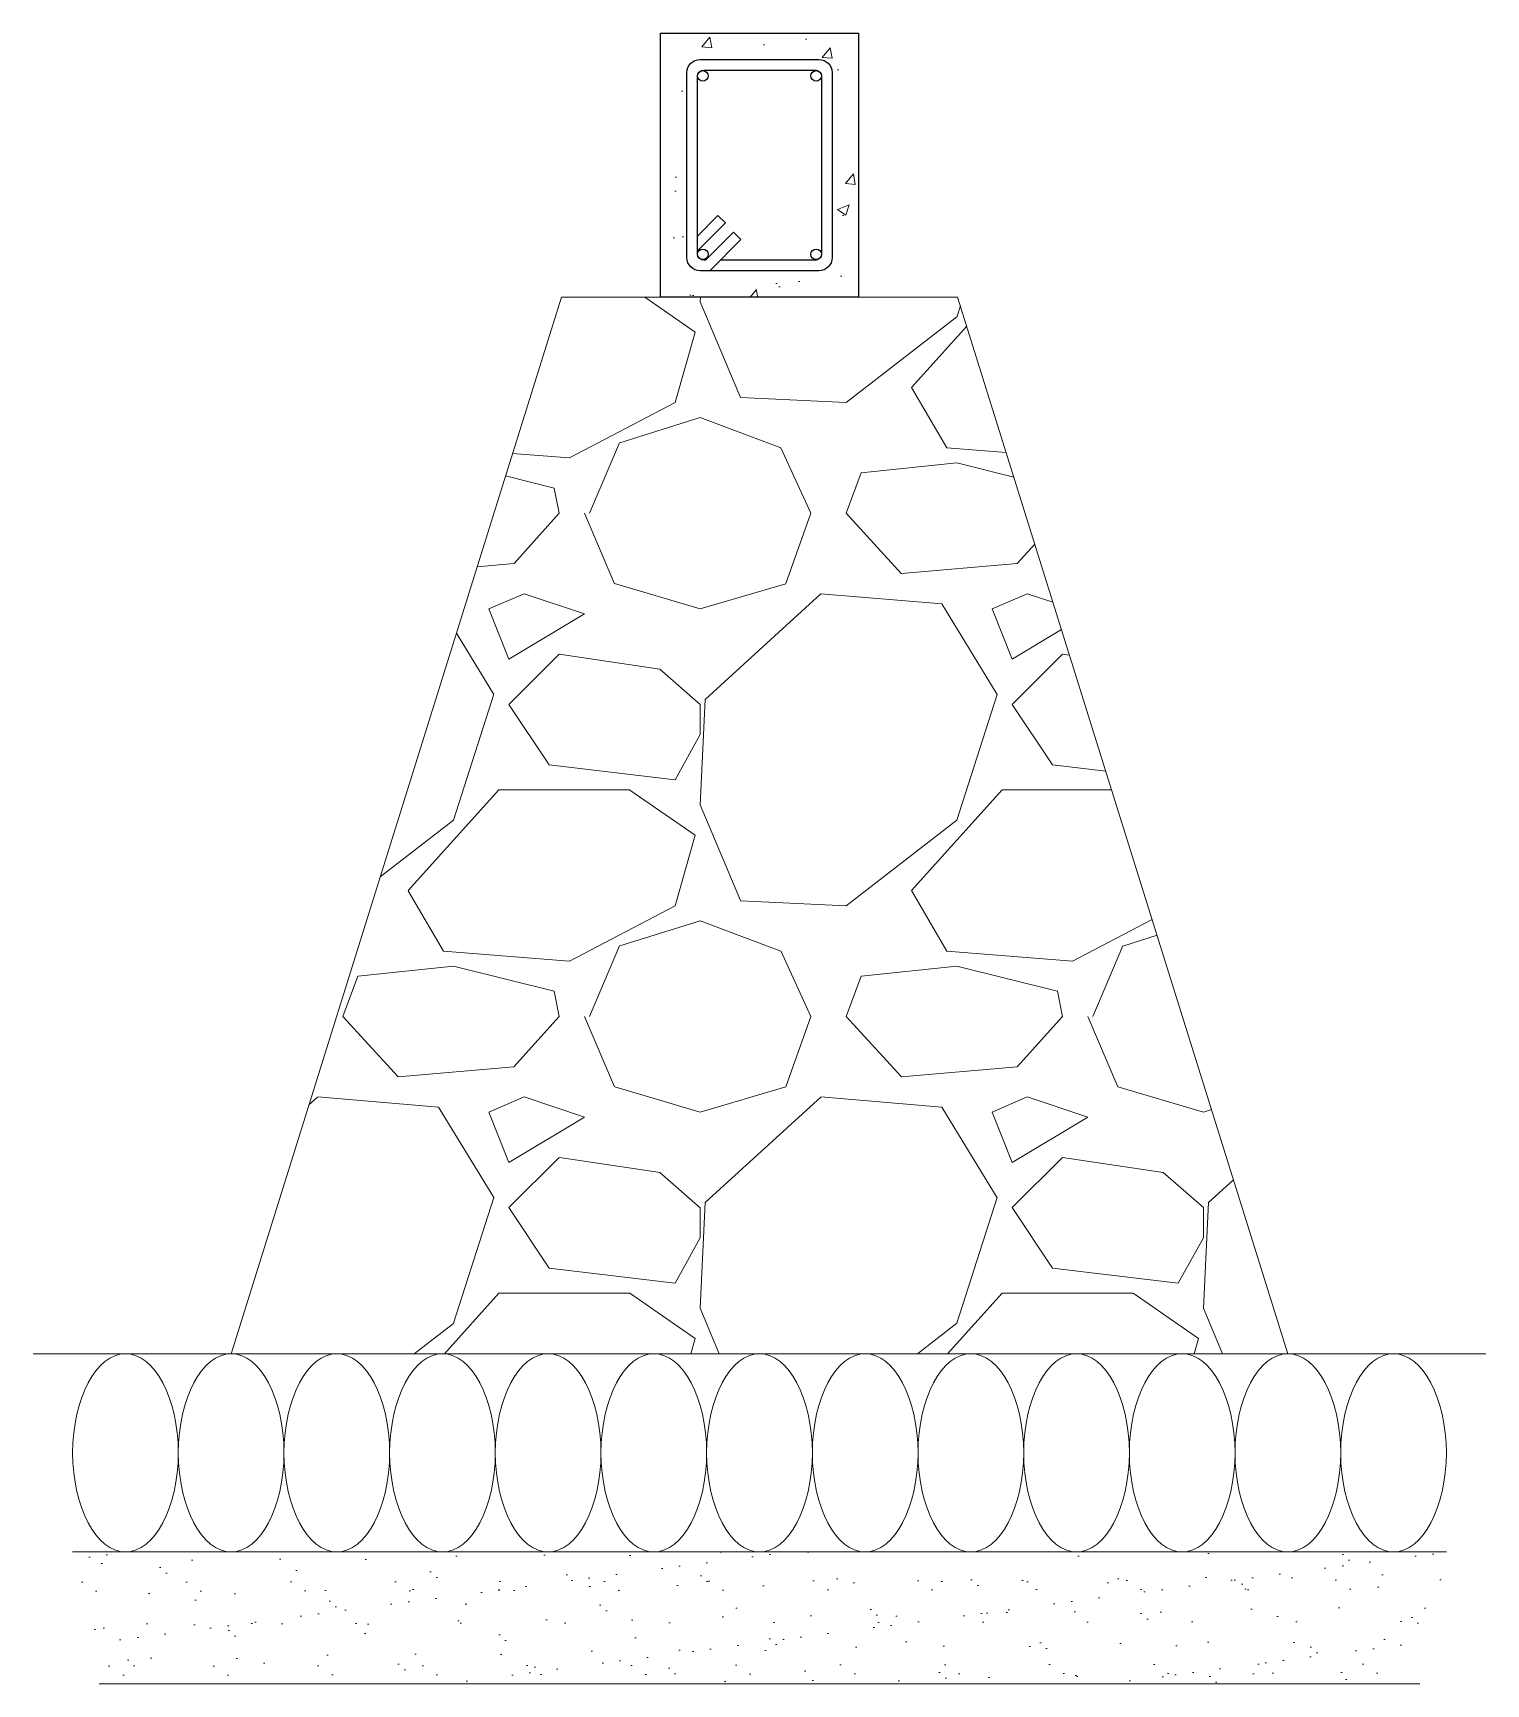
# Model space of a CAD drawing. Header units: millimetres. Extents: x -12161372 to 46643, y -9506984 to 15358.
# Drawn here: x 44225 to 44401, y 3276.7 to 3476.7 of the extents above; entities that cross this region are included whole.
import ezdxf

# ---------------------------------------------------------------- set-up
doc = ezdxf.new("R2010")
doc.units = ezdxf.units.MM
doc.layers.add('hatch', color=7, linetype='Continuous', lineweight=5)
doc.layers.add('pondasi', color=7, linetype='Continuous', lineweight=13)
doc.layers.add('sloof', color=7, linetype='Continuous')

msp = doc.modelspace()

# ---------------------------------------------------------------- hatches: boundary and pattern name
at = {"layer": 'hatch'}
h = msp.add_hatch(dxfattribs=at)
h.set_pattern_fill('AR-CONC', color=256, scale=0.08000000000000002)
h.set_pattern_definition([(49.99999999999999, (37166.66496885582, 3543.191074509381), (14.57477351968032, -1.275126843112247), [1.524, -16.764]), (355, (37166.66496885582, 3543.191074509381), (-2.819473713997548, 15.28454761912281), [1.2192, -13.4112467336]), (100.4514447, (37167.87952941582, 3543.084814229382), (11.75529976722826, 14.00942015297561), [1.295200704, -14.24721956799999]), (46.18420000000001, (37166.66496885582, 3547.255074509379), (21.6863232713704, -3.363386234618172), [2.286, -25.146]), (96.63555760999992, (37168.47216085582, 3546.974794509382), (18.99233072412024, 19.79408996781773), [1.9428018512, -21.3708486528]), (351.1841511700001, (37166.66496885582, 3547.255074509379), (18.99233072519817, 19.79408996684262), [1.8287973656, -20.1167785536]), (21, (37168.69696885582, 3546.239074509382), (12.1291513015306, -8.181215854967009), [1.524, -16.764]), (326.0000000000001, (37168.69696885582, 3546.239074509382), (4.944162267811766, 14.73503728978554), [1.2192, -13.4112]), (71.45144499999999, (37169.70773146382, 3545.557306517382), (17.0733135422973, 6.553821510872421), [1.295200704, -14.247195008]), (37.50000000000001, (37166.66496885582, 3543.191074509381), (0.2470882600473454, 6.76440310985225), [0, -13.24864, 0, -13.6144, 0, -13.462]), (7.500000000000001, (37166.66496885582, 3543.191074509381), (5.34557300082446, 8.01444598544956), [0, -7.76224, 0, -12.94384, 0, -5.130800000000001]), (327.5, (37162.13360885582, 3543.191074509381), (10.84724761334971, -0.4582995194138755), [0, -5.080000000000001, 0, -15.8496, 0, -21.0312]), (317.5, (37160.10160885582, 3543.191074509381), (11.85033451088145, 2.034119282666643), [0, -6.604000000000001, 0, -10.52576, 0, -14.9352])])
h.paths.add_polyline_path([(44319.72373330112, 3472.187322586426, 1.880393640538397), (44320.50750104427, 3471.471774731373, 0.3793822048052351)], flags=0)
h.paths.add_polyline_path([(44325.00373330112, 3476.667322586428), (44301.00373330112, 3476.667322586428), (44301.00373330112, 3444.667322586428), (44325.00373330112, 3444.667322586428)])
h.paths.add_polyline_path([(44304.20373330112, 3471.867322586428), (44304.20373330112, 3449.467322586424, 0.414213562373095), (44305.80373330112, 3447.867322586428), (44320.20373330112, 3447.867322586428, 0.4142135623730952), (44321.80373330112, 3449.467322586424), (44321.80373330112, 3471.867322586432, 0.414213562373095), (44320.20373330112, 3473.467322586428), (44305.80373330112, 3473.467322586428, 0.414213562373886)], flags=16)
h.paths.add_polyline_path([(44306.28373330112, 3449.14732258643, 1.880393640539369), (44305.49996555797, 3449.862870441483, 0.3793822048052327)], flags=0)
h = msp.add_hatch(dxfattribs=at)
h.set_pattern_fill('GRAVEL', color=256, scale=2.4)
h.set_pattern_definition([(228.0127875, (37034.11225001306, 3357.137513535293), (-487.6800000382994, -548.6399999659628), [8.20131456, -811.9316073495601]), (184.969741, (37028.62585001305, 3351.041513535294), (731.5199997105722, 60.96000347275017), [14.07371327999996, -1393.297173444574]), (132.5104471, (37014.60505001305, 3349.822313535293), (609.6000002574598, -670.5599997659031), [9.923556480000002, -982.4333470583999]), (267.273689, (36990.83065001306, 3334.582313535293), (60.9600001276734, 1219.199999993595), [12.81610847999997, -1268.79449821771]), (292.83365418, (36990.22105001305, 3321.780713535293), (-304.8000000255218, 731.519999989331), [12.56720879999999, -1244.155385888254]), (357.2736889999999, (36995.09785001306, 3310.198313535291), (-1219.199999993595, 60.96000012767347), [12.81610847999997, -1268.79449821771]), (37.69424047, (37007.89945001305, 3309.588713535292), (-792.4799999648615, -609.6000000456099), [16.94864784, -1677.914767541929]), (72.25532837, (37021.31065001305, 3319.951913535293), (426.720000114703, 1341.119999963493), [16.00126848, -1584.12615844572]), (121.42956562, (37026.18745001305, 3335.191913535293), (-487.6800000691949, 792.4799999574245), [12.859512, -1273.093096769088]), (175.2363583, (37019.48185001305, 3346.164713535293), (670.5599999903886, -60.96000010534215), [14.68111871999997, -719.3744867999989]), (222.3974378, (37004.85145001306, 3347.383913535294), (-731.5199999765919, -670.5600000255358), [18.98587008, -1879.602540292248]), (138.81407483, (37051.18105001305, 3333.972713535291), (-426.7199999744042, 365.7600000297404), [6.480108959999999, -641.5335797842561]), (171.4692344, (37046.30425001305, 3338.239913535293), (792.4800000213518, -121.9199998616962), [12.32836752, -1220.51133592896]), (225, (37034.11225001306, 3340.068713535294), (-8.526512829121203e-15, -60.96000000000575), [8.621024160000001, -77.58943460227201]), (203.19859051, (37029.84505001306, 3347.383913535294), (304.8000000083061, 121.919999978624), [4.642591679999991, -459.6149368534549]), (291.80140949, (37025.57785001305, 3345.555113535293), (-60.96000001275591, 182.8799999957489), [6.56557488, -321.71407176]), (30.96375653, (37028.01625001305, 3339.459113535292), (182.8800000044732, 121.919999993307), [10.66367183999998, -344.7911556698395]), (161.56505118, (37037.16025001305, 3344.945513535292), (121.920000003182, -60.95999999361009), [7.71089136, -185.061554803872]), (16.389540334, (36990.22105001305, 3345.555113535293), (609.6000000000034, 182.8800000000059), [10.802112, -1069.411840140936]), (70.34617594, (37000.58425001305, 3348.603113535292), (-243.8400000223036, -670.5599999920898), [9.06237456, -897.1731762768]), (293.19859051, (37037.16025001305, 3357.137513535293), (-121.9199999787183, 304.8000000085269), [9.285122399999983, -454.9724061334549]), (343.6104596700001, (37040.81785001305, 3348.603113535292), (-609.600000012775, 182.8799999573486), [10.80211199999999, -1069.411840140958]), (339.44395478, (36990.22105001305, 3307.759913535292), (-304.7999999999967, 121.920000000005), [10.41684479999998, -510.425623514543]), (294.7751406, (36999.97465001306, 3304.102313535292), (-304.8000003628064, 670.5599998350543), [8.728130879999998, -864.0862411372799]), (66.80140949, (37037.76985001305, 3296.177513535293), (121.9199999808552, 304.8000000076633), [9.2851224, -454.9724061334559]), (17.35402464, (37041.42745001306, 3304.71191353529), (-792.4799999842326, -243.8400000511791), [10.21878576, -1011.6570235248]), (69.44395478, (37007.89945001305, 3296.177513535293), (-121.9200000021231, -304.7999999991512), [5.2084224, -515.6340459145441]), (101.309932474, (37034.11225001306, 3296.177513535293), (-60.9600000000096, 243.8400000000089), [3.1083504, -307.727879148624]), (165.963756532, (37033.50265001306, 3299.225513535291), (182.8799999999883, -60.95999999999677), [12.5672088, -238.777310137656]), (186.00900596, (37021.31065001305, 3302.273513535291), (609.5999999967688, 60.96000003190449), [11.64640799999998, -1152.992756720086]), (303.69006753, (37028.01625001305, 3333.972713535291), (-60.96000000847125, 121.9199999957689), [8.79177312, -211.00263263232]), (353.15722659, (37032.89305001305, 3326.657513535291), (1036.320000006376, -121.9199999457454), [15.34936224, -1519.584217560744]), (60.9453959, (37048.13305001306, 3324.828713535291), (-243.8400000067125, -426.7199999961661), [6.27619776, -621.34541563464]), (90, (37051.18105001305, 3330.315113535291), (-60.95999999999999, 60.95999999999999), [3.6576, -57.30239999999999]), (120.25643716, (37020.09145001305, 3304.102313535292), (243.839999970172, -426.7200000170351), [8.46880704, -838.4145785568]), (48.01278749999999, (37015.82425001306, 3311.417513535292), (487.6800000402081, 548.6399999642449), [16.40262912, -803.7302927895599]), (0, (37026.79705001305, 3323.609513535293), (60.95999999999999, 60.95999999999999), [15.8496, -45.1104]), (325.3048465, (37042.64665001305, 3323.609513535293), (609.6000002309167, -426.7199996701099), [9.63862944, -954.2236013793602]), (254.0546040999999, (37050.57145001306, 3318.123113535293), (-60.95999999574136, -243.8400000010739), [8.87589792, -434.9196009305281]), (207.64597536, (37048.13305001306, 3309.588713535292), (-1158.24000004256, -609.599999919138), [14.45148239999997, -1430.69914615051]), (175.42607874, (37035.33145001305, 3302.883113535291), (-792.4799999999719, 60.95999999998747), [15.28870704, -1513.58031494976])])
h.paths.add_polyline_path([(44249.00373330112, 3316.667322586428), (44377.00373330112, 3316.667322586428), (44337.00373330112, 3444.667322586428), (44289.00373330112, 3444.667322586428)])
h = msp.add_hatch(dxfattribs=at)
h.set_pattern_fill('AR-SAND', color=256, scale=0.16)
h.set_pattern_definition([(37.50000000000001, (36990.22105001305, 3296.177513535293), (-0.2560050073574473, 7.830611797269478), [0, -6.177280000000001, 0, -6.908800000000001, 0, -6.604000000000001]), (7.500000000000001, (36990.22105001305, 3296.177513535293), (7.192372530208043, 11.46920160909367), [0, -3.33248, 0, -5.567680000000001, 0, -2.1336]), (327.5, (36985.22233001306, 3296.177513535293), (12.65587792386333, 0.0229949548567322), [0, -2.032, 0, -7.315200000000001, 0, -9.550400000000002]), (317.5, (36985.22233001306, 3296.177513535293), (12.21690323955676, 3.566869172115461), [0, -1.016, 0, -4.79552, 0, -5.486400000000001])])
h.paths.add_polyline_path([(44393.00373330112, 3276.667322586428), (44396.20373330112, 3292.667322586428), (44229.80373330112, 3292.667322586428), (44233.00373330112, 3276.667322586428)])

# ---------------------------------------------------------------- linework, layer by layer
at = {"layer": 'hatch', "extrusion": (0, 0, -1)}
for centre in [(44236.20373330112, 3304.667322586428), (44249.00373330113, 3304.667322586428), (44261.80373330112, 3304.667322586428), (44274.60373330112, 3304.667322586428), (44287.40373330112, 3304.667322586428), (44300.20373330112, 3304.667322586428)]:
    msp.add_ellipse(centre, major_axis=(0, 12), ratio=0.5333333333333333, dxfattribs=at)
at = {"layer": 'hatch'}
for centre in [(44313.00373330113, 3304.667322586428), (44325.80373330112, 3304.667322586428), (44338.60373330112, 3304.667322586428), (44351.40373330112, 3304.667322586428), (44364.20373330112, 3304.667322586428), (44377.00373330113, 3304.667322586428), (44389.80373330112, 3304.667322586428)]:
    msp.add_ellipse(centre, major_axis=(0, 12), ratio=0.5333333333333333, dxfattribs=at)
at = {"layer": 'pondasi'}
for p, q in [((44249.00373330112, 3316.667322586428), (44289.00373330112, 3444.667322586428)), ((44289.00373330112, 3444.667322586428), (44337.00373330112, 3444.667322586428)), ((44337.00373330112, 3444.667322586428), (44377.00373330112, 3316.667322586428)), ((44225.00373330112, 3316.667322586428), (44401.00373330112, 3316.667322586428)), ((44229.80373330112, 3292.667322586428), (44396.20373330112, 3292.667322586428)), ((44233.00373330112, 3276.667322586428), (44393.00373330112, 3276.667322586428))]:
    msp.add_line(p, q, dxfattribs=at)
at = {"layer": 'sloof'}
for p, q in [((44305.48373330112, 3452.077515946266), (44307.9727491709, 3454.566531816045)), ((44307.9727491709, 3454.566531816045), (44308.87784585082, 3453.661435136124)), ((44305.48373330112, 3450.267322586428), (44308.87784585082, 3453.661435136124)), ((44306.44373330112, 3449.14732258643), (44309.83784585082, 3452.541435136123)), ((44310.74294253073, 3451.636338456203), (44309.83784585082, 3452.541435136123)), ((44306.97392666095, 3447.867322586428), (44310.74294253073, 3451.636338456203))]:
    msp.add_line(p, q, dxfattribs=at)
msp.add_lwpolyline([(44301.00373330112, 3476.667322586428), (44325.00373330112, 3476.667322586428), (44325.00373330112, 3444.667322586428), (44301.00373330112, 3444.667322586428)], close=True, dxfattribs=at)
msp.add_lwpolyline([(44305.80373330112, 3473.467322586428), (44320.20373330112, 3473.467322586428, -0.414213562373095), (44321.80373330112, 3471.867322586428), (44321.80373330112, 3449.467322586428, -0.414213562373095), (44320.20373330112, 3447.867322586428), (44305.80373330112, 3447.867322586428, -0.414213562373095), (44304.20373330112, 3449.467322586428), (44304.20373330112, 3471.867322586428, -0.414213562373095)], format="xyb", close=True, dxfattribs=at)
msp.add_lwpolyline([(44306.44373330112, 3449.14732258643), (44306.28373330112, 3449.14732258643, -0.414213562373095), (44305.48373330112, 3449.94732258643), (44305.48373330112, 3471.387322586426, -0.414213562373095), (44306.28373330112, 3472.187322586426), (44319.72373330112, 3472.187322586426, -0.414213562373095), (44320.52373330112, 3471.387322586426), (44320.52373330112, 3449.94732258643, -0.414213562373095), (44319.72373330112, 3449.14732258643), (44308.25392666095, 3449.14732258643)], format="xyb", dxfattribs=at)
for centre in [(44306.13996555797, 3471.471774731373), (44319.86750104427, 3471.471774731373), (44306.13996555797, 3449.862870441483), (44319.86750104427, 3449.862870441483)]:
    msp.add_circle(centre, 0.6400000000000001, dxfattribs=at)

doc.saveas('drawing.dxf')
